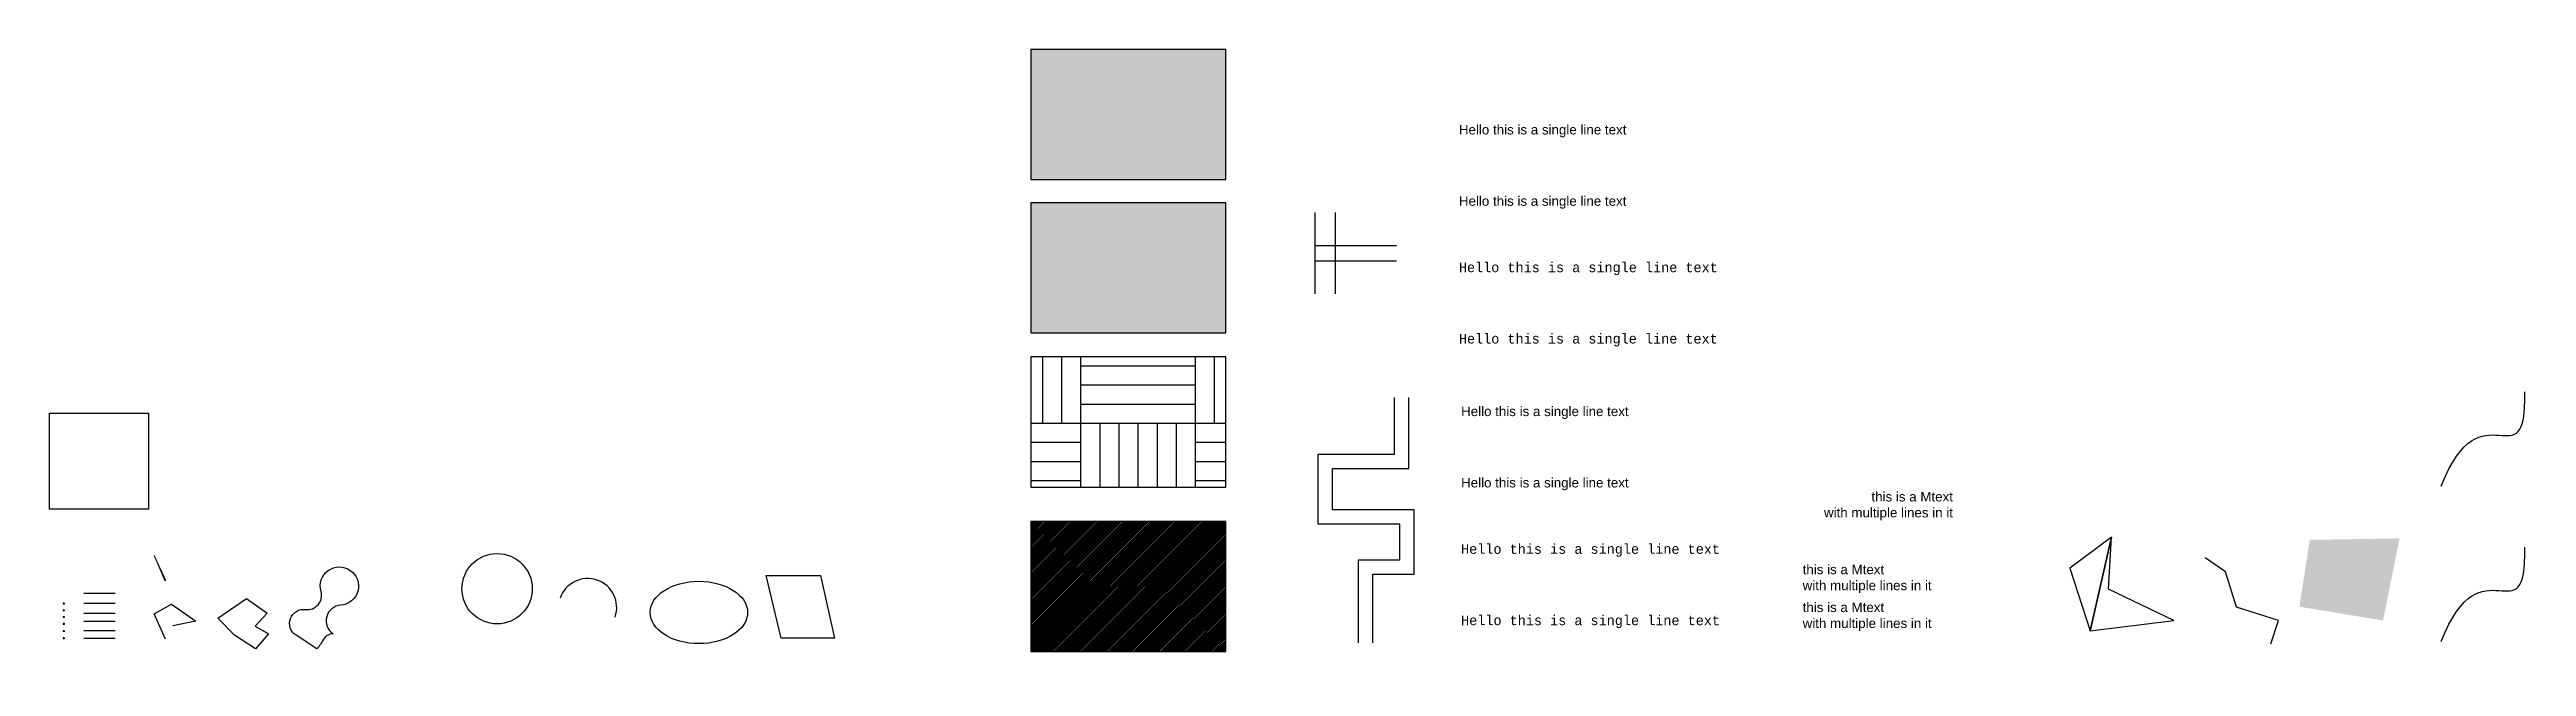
# Model space of a CAD drawing. Extents: x 0 to 1852, y -566 to 111.
# Drawn here: x 0 to 259.4, y -1.5 to 63.1 of the extents above; entities that cross this region are included whole.
import ezdxf
from ezdxf.lldxf.tags import DXFTag

# ---------------------------------------------------------------- set-up
doc = ezdxf.new("R2010")
doc.units = 0
doc.header["$MEASUREMENT"] = 0
doc.header["$PDMODE"] = 34
doc.header["$PDSIZE"] = 0.1
doc.linetypes.add('ACAD_ISO02W100', pattern=[15, 12, -3])
doc.layers.get('0').update_dxf_attribs({"linetype": 'CONTINUOUS'})
for name, color, linetype in [('0___1', 7, 'CONTINUOUS'), ('LAYER2', 65, 'CONTINUOUS'), ('LAYER_COLOR_80___1', 80, 'CONTINUOUS'), ('LAYER_COLOR_BOOK', 31, 'CONTINUOUS'), ('LAYER_LOCK', 7, 'CONTINUOUS'), ('LAYER_TRUE_COLOR', 150, 'CONTINUOUS')]:
    doc.layers.add(name, color=color, linetype=linetype)
doc.styles.add('CUSTOM_TEXT_STYLE', font='consola.ttf')
doc.styles.get("Standard").update_dxf_attribs({"font": 'arial.ttf'})
doc.linetypes.add('BATTING', pattern='A,0.0001,-0.1,[134,ltypeshp.shx,S=0.1,R=0,X=-0.1,Y=0],-0.2,[134,ltypeshp.shx,S=0.1,R=180,X=0.1,Y=0],-0.1', length=0.4001)
tags = doc.linetypes.add('GAS_LINE', pattern='A,0.5,-0.2,["GAS",STANDARD,S=0.1,R=0,X=-0.1,Y=-0.05],-0.25', length=0.95).pattern_tags.tags
tags[6] = DXFTag(74, 10)
doc.linetypes.add('TRACKS', pattern='A,0.15,[130,ltypeshp.shx,S=0.25,R=0,X=0,Y=0],0.15', length=0.3)
doc.linetypes.add('ZIGZAG', pattern='A,0.0001,-0.2,[131,ltypeshp.shx,S=0.2,R=0,X=-0.2,Y=0],-0.4,[131,ltypeshp.shx,S=0.2,R=180,X=0.2,Y=0],-0.2', length=0.8001)
picture_1 = doc.add_image_def('image1.jpg', size_in_pixel=(994, 965))

msp = doc.modelspace()

# ---------------------------------------------------------------- texts
for p in [(147.81945, 24.7495), (147.81945, 17.27873)]:
    msp.add_text('Hello this is a single line text', height=1).set_placement(p)
at = {"style": 'CUSTOM_TEXT_STYLE'}
msp.add_text('Hello this is a single line text', height=1, dxfattribs=at).set_placement((147.81945, 2.85498))
at = {"char_height": 1}
for insert, attachment_point in [((199.33034, 15.3261), 6), ((183.58893, 9.18756), 1), ((183.58893, 5.22637), 1)]:
    msp.add_mtext_dynamic_manual_height_columns('this is a Mtext\\Pwith multiple lines in it', width=15.7414142, gutter_width=110.22317, heights=[0], dxfattribs=dict(at, insert=insert, attachment_point=attachment_point))
at = {"layer": '0___1', "style": 'CUSTOM_TEXT_STYLE'}
msp.add_text('Hello this is a single line text', height=1, dxfattribs=at).set_placement((147.81945, 10.32574))
at = {"layer": 'LAYER2', "style": 'CUSTOM_TEXT_STYLE'}
msp.add_text('Hello this is a single line text', height=1, dxfattribs=at).set_placement((147.58977, 32.34819))
at = {"layer": 'LAYER_COLOR_80___1', "style": 'CUSTOM_TEXT_STYLE'}
msp.add_text('Hello this is a single line text', height=1, dxfattribs=at).set_placement((147.58977, 39.81895))
at = {"layer": 'LAYER_COLOR_BOOK'}
msp.add_text('Hello this is a single line text', height=1, dxfattribs=at).set_placement((147.58977, 54.24271))
at = {"layer": 'LAYER_TRUE_COLOR'}
msp.add_text('Hello this is a single line text', height=1, dxfattribs=at).set_placement((147.58977, 46.77194))

# ---------------------------------------------------------------- hatches: boundary and pattern name
h = msp.add_hatch(color=5)
h.dxf.hatch_style = 1
h.paths.add_polyline_path([(102.74576, 49.50965), (123.19909, 49.50965), (123.19909, 63.13441), (102.74576, 63.13441)])
h = msp.add_hatch(color=5)
h.dxf.hatch_style = 1
h.paths.add_polyline_path([(102.74576, 33.46721), (123.19909, 33.46721), (123.19909, 47.09196), (102.74576, 47.09196)])
h = msp.add_hatch()
h.set_pattern_fill('AR-PARQ1', color=256)
h.paths.add_polyline_path([(102.74576, 17.31413), (123.19909, 17.31413), (123.19909, 30.93888), (102.74576, 30.93888)])
h = msp.add_hatch()
h.set_pattern_fill('ANSI31', color=256)
h.set_pattern_definition([(45, (2.75038, 0), (-0.08838835, 0.08838835), [])])
h.paths.add_polyline_path([(102.74576, 0.08532), (123.19909, 0.08532), (123.19909, 13.71007), (102.74576, 13.71007)])

# ---------------------------------------------------------------- linework, layer by layer
for p, q in [((140.85864, 20.77343), (140.85864, 26.68265)), ((142.35864, 19.27343), (142.35864, 26.68265)), ((132.8666, 13.43272), (132.8666, 20.77343)), ((132.8666, 20.77343), (140.85864, 20.77343)), ((134.3666, 14.93272), (134.3666, 19.27343)), ((134.3666, 19.27343), (142.35864, 19.27343)), ((141.39913, 13.43272), (132.8666, 13.43272)), ((142.89913, 14.93272), (134.3666, 14.93272)), ((141.39913, 9.68173), (141.39913, 13.43272)), ((142.89913, 8.18173), (142.89913, 14.93272)), ((137.07862, 1.01458), (137.07862, 9.68173)), ((137.07862, 9.68173), (141.39913, 9.68173)), ((138.57862, 1.01458), (138.57862, 8.18173)), ((138.57862, 8.18173), (142.89913, 8.18173)), ((3.59253, 1.47724), (6.86355, 1.47724))]:
    msp.add_line(p, q)
at = {"color": 200, "linetype": 'BATTING'}
msp.add_line((3.59253, 6.21589), (6.86355, 6.21589), dxfattribs=at)
at = {"linetype": 'ZIGZAG'}
msp.add_line((3.59253, 5.16048), (6.86355, 5.16048), dxfattribs=at)
at = {"color": 3, "linetype": 'TRACKS'}
msp.add_line((3.59253, 4.09548), (6.86355, 4.09548), dxfattribs=at)
at = {"linetype": 'GAS_LINE'}
msp.add_line((3.59253, 3.27501), (6.86355, 3.27501), dxfattribs=at)
at = {"color": 3, "linetype": 'ACAD_ISO02W100'}
msp.add_line((3.59253, 2.29771), (6.86355, 2.29771), dxfattribs=at)
for points in [[(102.74576, 49.50965), (123.19909, 49.50965), (123.19909, 63.13441), (102.74576, 63.13441)], [(102.74576, 33.46721), (123.19909, 33.46721), (123.19909, 47.09196), (102.74576, 47.09196)], [(102.74576, 17.31413), (123.19909, 17.31413), (123.19909, 30.93888), (102.74576, 30.93888)], [(102.74576, 0.08532), (123.19909, 0.08532), (123.19909, 13.71007), (102.74576, 13.71007)], [(19.36563, 1.79742), (17.63192, 3.60046), (20.63938, 5.65099), (22.79767, 4.09542), (21.52393, 2.75197), (22.9392, 1.93883), (21.55931, 0.38326)]]:
    msp.add_lwpolyline(points, close=True)
for points in [[(35.30083, 5.70075, 0, 0, 2.12777622), (39.65197, 5.70075, 0, 0, 0.307935849), (38.34663, 11.09913, 0, 0, 0), (35.66343, 8.74413, 0, 0, 0), (38.04642, 8.33007, 3.66961, 5.08056, 0)], [(12.14052, 7.49932, 0.2, 0.1, 0), (10.94638, 10.17295, 0, 0, 0), (12.78181, 11.16728, 0, 0, 0), (15.68448, 8.91633, 0, 0, 0), (13.27409, 8.43021, 0.1, 0.5, 0)]]:
    msp.add_lwpolyline(points, format="xyseb")
msp.add_lwpolyline([(28.00564, 0.3613), (25.81178, 1.79289, -0.799559497), (26.81917, 4.49948, 0.543861679), (28.43098, 6.37843, -2.844377477), (30.49051, 4.94685, 0.718750984), (29.70699, 1.94947, 0.273793838), (28.66643, 1.33349, -0.04761054)], format="xyb", close=True)
msp.add_lwpolyline([(12.14052, 1.37983), (10.94638, 4.05347), (12.78181, 5.04779), (15.32489, 3.25801), (12.91449, 2.77189)])
msp.add_polyline3d([(232.60172, 0.89269, 0), (233.41499, 3.34859, 5.4786), (229.03211, 4.73612, 0), (227.87884, 8.43359, 5.4786), (225.74495, 9.92291, 0)])
msp.add_circle((46.87248, 6.67296), 3.68248)
msp.add_arc((56.35179, 4.6976), 3.04449, 341.0435454, 161.0435454)
msp.add_ellipse((68.00052, 4.18521), major_axis=(-5.10126, 0), ratio=0.640372739)
for points in [[(250.45879, 17.42602), (254.71377, 28.25498), (259.38796, 17.50312), (259.22455, 27.2875)], [(250.45879, 1.15715), (254.71377, 11.9861), (259.38796, 1.23424), (259.22455, 11.01863)]]:
    msp.add_open_spline(points, degree=3)
at = {"color": 7}
msp.add_point((1.4944, 5.1215), dxfattribs=at)
at = {"linetype": 'ACAD_ISO02W100'}
msp.add_point((1.4944, 4.41154), dxfattribs=at)
at = {"color": 230, "ltscale": 2}
msp.add_point((1.4944, 3.71498), dxfattribs=at)
at = {"color": 0, "linetype": 'BYBLOCK'}
msp.add_point((1.4944, 2.24147), dxfattribs=at)
msp.add_point((1.4944, 1.49133))
msp.add_solid([(235.60643, 4.78576), (244.37219, 3.34859), (236.70215, 11.7915), (246.09573, 11.93745)])
msp.add_3dface([(75.03942, 8.05039), (80.72104, 8.05039), (82.19043, 1.49234), (76.60676, 1.49234)])
at = {"layer": 'LAYER_LOCK', "color": 2, "linetype": 'CONTINUOUS'}
msp.add_point((1.4944, 3.00502), dxfattribs=at)
at = {"layer": 'LAYER_TRUE_COLOR'}
for p, q in [((132.54689, 37.54063), (132.54689, 46.06441)), ((134.67783, 37.54063), (134.67783, 46.06441)), ((132.54689, 42.60162), (141.07066, 42.60162)), ((132.54689, 41.00342), (141.07066, 41.00342))]:
    msp.add_line(p, q, dxfattribs=at)

msp.set_redraw_order([(e.dxf.handle, doc.entitydb.next_handle()) for e in msp.query("TEXT MTEXT ATTDEF DIMENSION ARC_DIMENSION")])  # texts and dimensions are drawn at this point

# ---------------------------------------------------------------- pictures from other files: only their frames are drawn
image = msp.add_image(picture_1, insert=(0, 15), size_in_units=(10.35417, 10.05208))
image.dxf.flags = 7

# ---------------------------------------------------------------- meshes
mesh = msp.add_polyface()
corners = [(213.69203, 2.25287), (222.45779, 3.34859), (215.60373, 6.63575), (215.94455, 12.07588), (211.5625, 8.82719)]
mesh.append_faces([[corners[k] for k in face] for face in [(0, 3, 4)]], dxfattribs={"vtx0": -1})
mesh.append_faces([[corners[k] for k in face] for face in [(0, 1, 2, 3)]], dxfattribs={"vtx3": -1})

doc.saveas('drawing.dxf')
